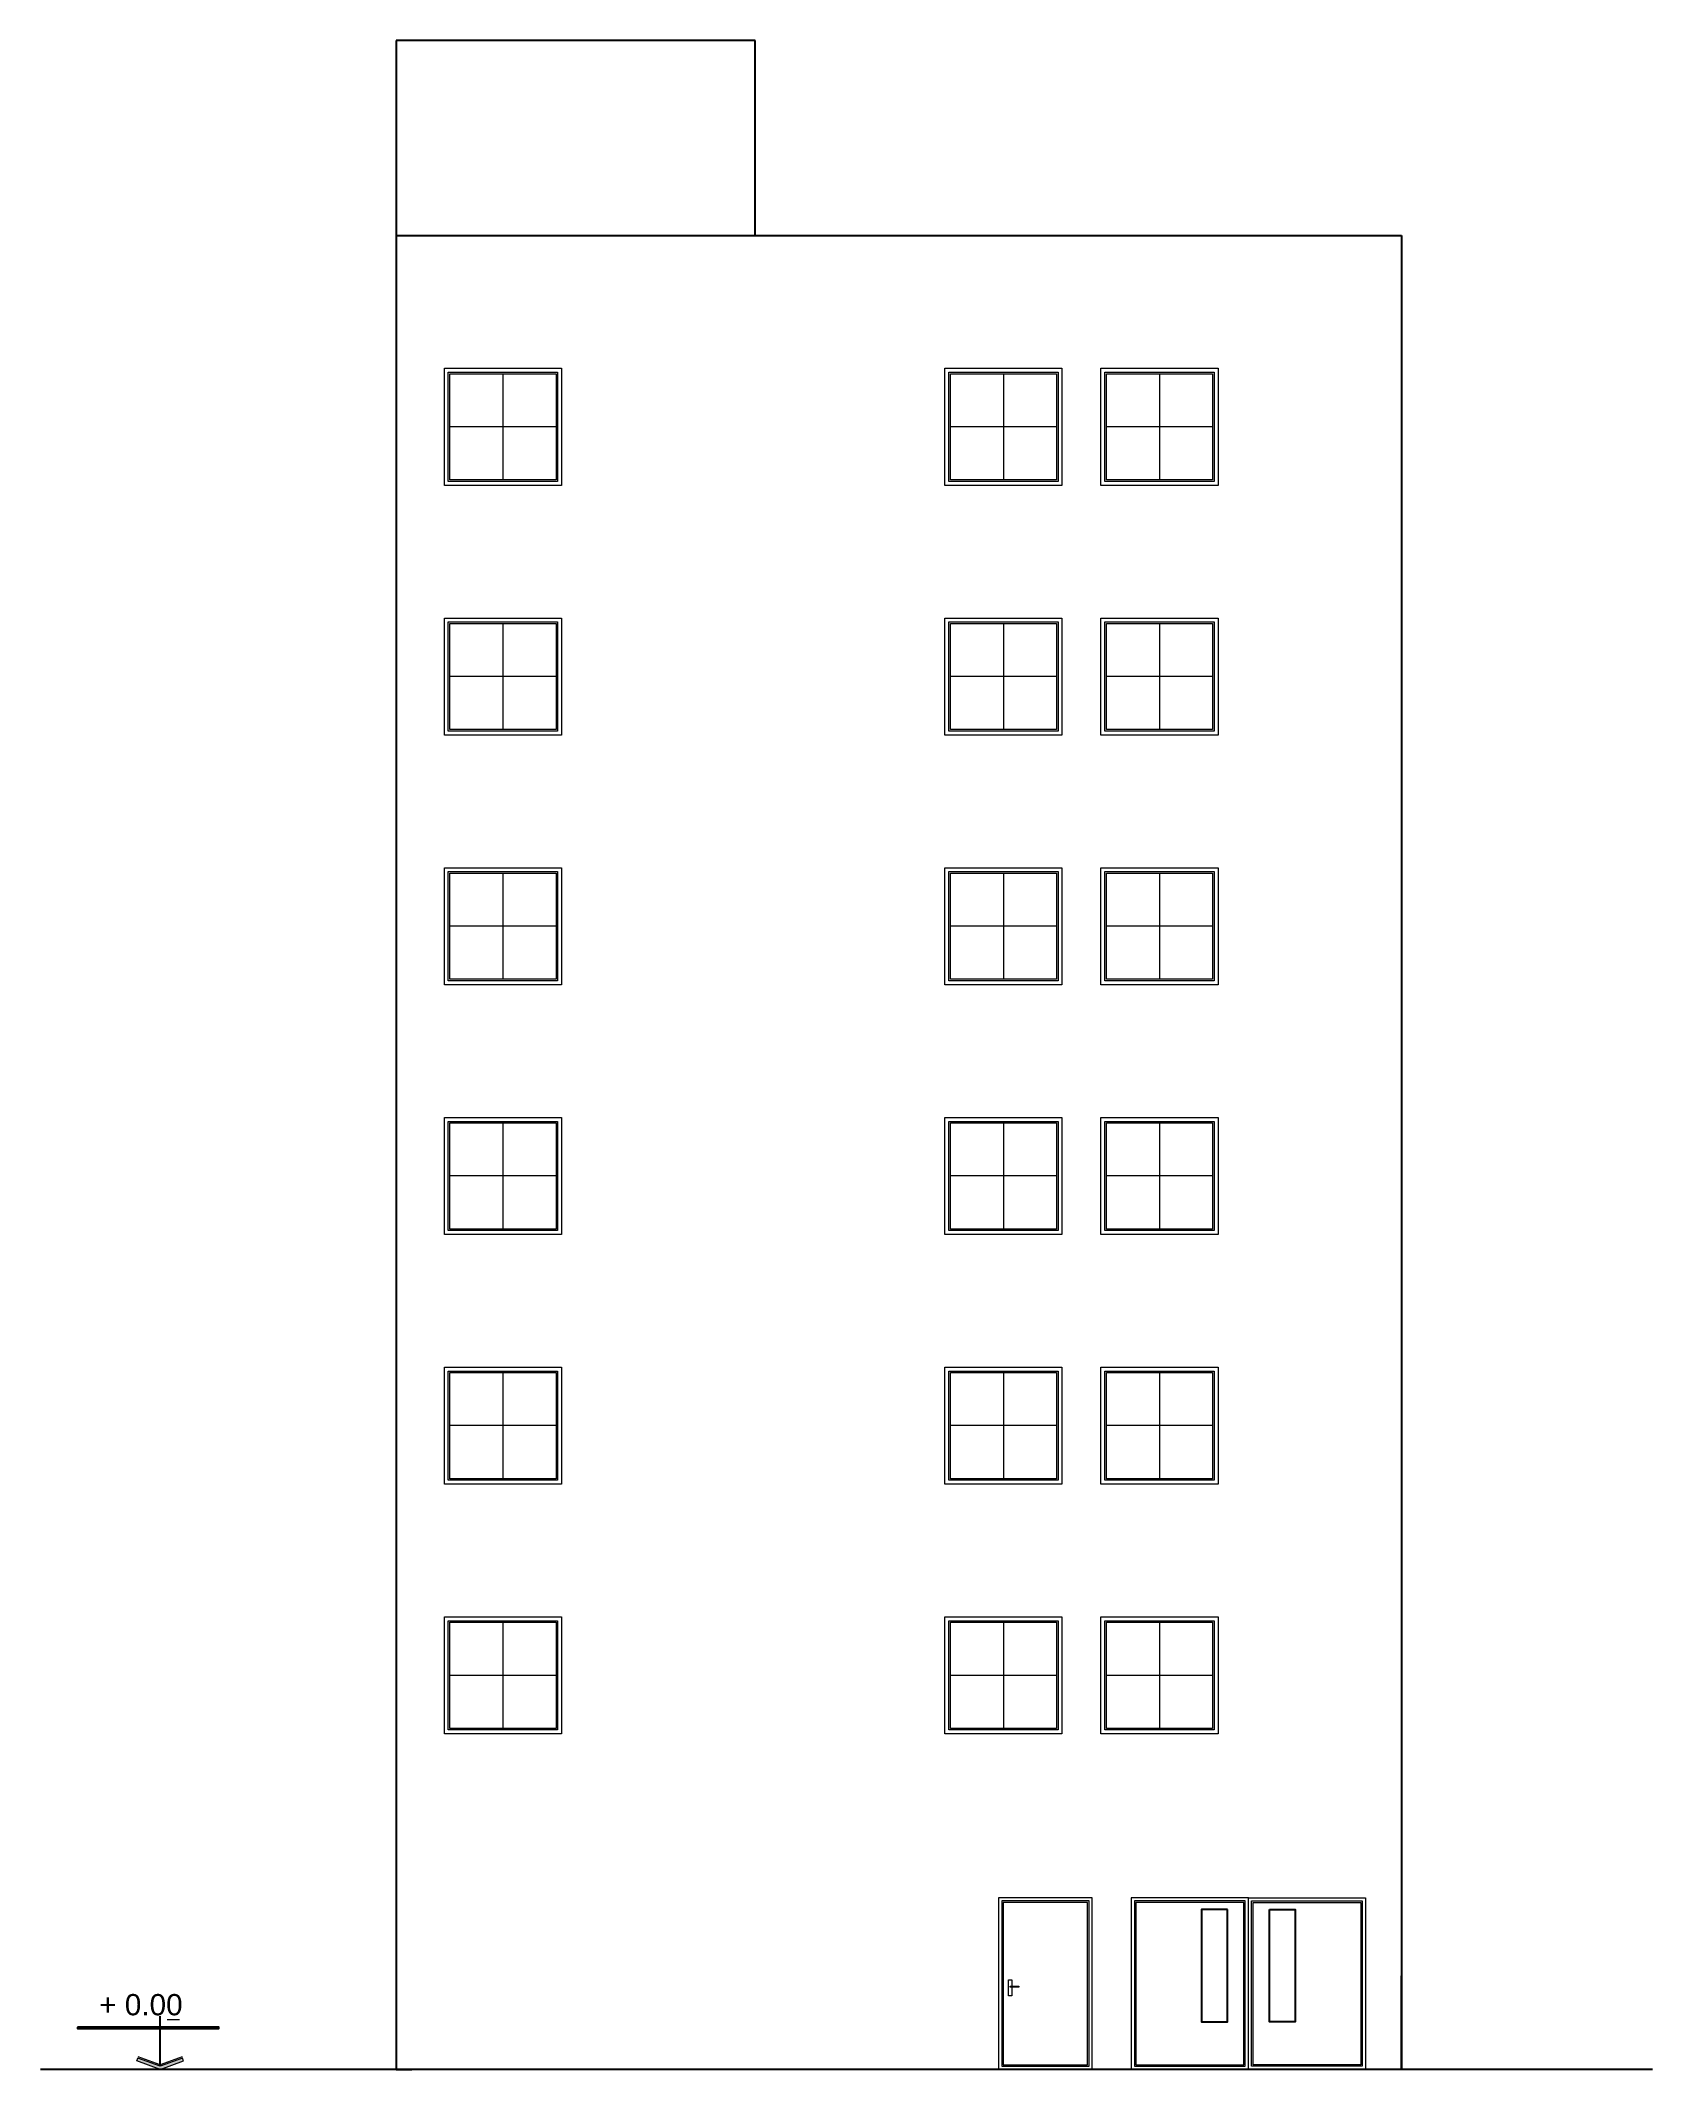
# Model space of a CAD drawing. Header units: metres. Extents: x -355 to 973, y -73 to 238.
# Drawn here: x 811.07 to 831.72, y 136.98 to 162.98 of the extents above; entities that cross this region are included whole.
import ezdxf

# ---------------------------------------------------------------- set-up
doc = ezdxf.new("R2010")
doc.units = ezdxf.units.M
doc.header["$LTSCALE"] = 3
doc.header["$MEASUREMENT"] = 0
doc.layers.add('05', color=21, linetype='Continuous', lineweight=5)
doc.layers.add('09', color=120, linetype='Continuous', lineweight=9)
doc.styles.get("Standard").update_dxf_attribs({"font": 'arial.ttf'})

msp = doc.modelspace()

# ---------------------------------------------------------------- texts
at = {"attachment_point": 3}
for s, insert, char_height, width in [('+ 0.00', (812.889, 137.944), 0.2725, 2.09549), ('_', (812.849, 137.865), 0.2, 0.68665)]:
    msp.add_mtext(s, dxfattribs=dict(at, insert=insert, char_height=char_height, width=width))

# ---------------------------------------------------------------- blocks, each defined once
blk = doc.blocks.new('asidk')
at = {"layer": '09'}
for p, q in [((128.451, 86.95), (128.451, 85.59)), ((127.771, 86.27), (129.131, 86.27))]:
    blk.add_line(p, q, dxfattribs=at)
for points in [[(129.201, 87.02), (127.701, 87.02), (127.701, 85.52), (129.201, 85.52)], [(129.151, 86.97), (127.751, 86.97), (127.751, 85.57), (129.151, 85.57)], [(129.131, 86.95), (127.771, 86.95), (127.771, 85.59), (129.131, 85.59)]]:
    blk.add_lwpolyline(points, close=True, dxfattribs=at)

# ---------------------------------------------------------------- hatches: boundary and pattern name
msp.add_hatch(color=256).paths.add_polyline_path([(812.601, 136.978), (812.301, 137.089), (812.314, 137.124), (812.601, 137.019), (812.889, 137.124), (812.902, 137.089)])

# ---------------------------------------------------------------- linework, layer by layer
for p, q in [((820.226, 162.978), (815.626, 162.978)), ((815.626, 162.978), (815.626, 161.878)), ((820.226, 160.478), (820.226, 162.978)), ((815.626, 161.878), (815.626, 159.378)), ((815.626, 160.478), (828.503, 160.478)), ((828.503, 160.478), (828.503, 136.978)), ((815.626, 159.378), (815.626, 136.978)), ((828.503, 136.978), (828.503, 138.178)), ((812.601, 137.019), (812.601, 137.662)), ((813.352, 137.521), (811.541, 137.521)), ((831.72, 136.978), (811.069, 136.978)), ((815.626, 136.978), (815.826, 136.978)), ((827.421, 136.978), (825.921, 136.978)), ((828.503, 136.978), (828.303, 136.978))]:
    msp.add_line(p, q)
for points in [[(826.274, 139.026), (825.942, 139.026), (825.942, 137.59), (826.274, 137.59), (826.274, 139.026)], [(826.812, 139.026), (827.143, 139.026), (827.143, 137.59), (826.812, 137.59), (826.812, 139.026)], [(811.541, 137.521), (811.541, 137.503), (813.352, 137.503), (813.352, 137.521), (813.053, 137.521)]]:
    msp.add_lwpolyline(points)
at = {"layer": '05'}
for p, q in [((812.301, 137.089), (812.314, 137.124)), ((812.601, 136.978), (812.301, 137.089)), ((812.601, 137.019), (812.314, 137.124)), ((812.601, 137.037), (812.32, 137.14)), ((812.883, 137.14), (812.601, 137.037)), ((812.889, 137.124), (812.601, 137.019)), ((812.601, 136.978), (812.902, 137.089)), ((812.902, 137.089), (812.889, 137.124))]:
    msp.add_line(p, q, dxfattribs=at)
for points in [[(823.343, 139.178), (823.343, 136.978), (824.543, 136.978), (824.543, 139.178)], [(823.383, 139.138), (823.383, 137.018), (824.503, 137.018), (824.503, 139.138)], [(823.403, 139.118), (823.403, 137.038), (824.483, 137.038), (824.483, 139.118)], [(826.543, 139.178), (825.043, 139.178), (825.043, 136.978), (826.543, 136.978)], [(825.083, 137.018), (826.503, 137.018), (826.503, 139.138), (825.083, 139.138)], [(825.103, 137.038), (826.483, 137.038), (826.483, 139.118), (825.103, 139.118)], [(826.543, 139.178), (828.043, 139.178), (828.043, 136.978), (826.543, 136.978)], [(828.003, 137.018), (826.583, 137.018), (826.583, 139.138), (828.003, 139.138)], [(827.983, 137.038), (826.603, 137.038), (826.603, 139.118), (827.983, 139.118)], [(823.491, 138.046), (823.603, 138.046), (823.603, 138.031), (823.491, 138.031)]]:
    msp.add_lwpolyline(points, close=True, dxfattribs=at)
msp.add_lwpolyline([(823.513, 138.031), (823.513, 137.921), (823.47, 137.921), (823.47, 138.128), (823.513, 138.128), (823.513, 138.046)], dxfattribs=at)

# ---------------------------------------------------------------- block references
at = {"xscale": -1}
for p in [(945.444, 71.758), (951.856, 71.758), (953.856, 71.758), (945.444, 68.558), (951.856, 68.558), (953.856, 68.558), (945.444, 65.358), (951.856, 65.358), (953.856, 65.358), (945.444, 62.158), (951.856, 62.158), (953.856, 62.158), (945.444, 58.958), (951.856, 58.958), (953.856, 58.958), (945.444, 55.758), (951.856, 55.758), (953.856, 55.758)]:
    msp.add_blockref('asidk', p, dxfattribs=at)

msp.set_redraw_order([(e.dxf.handle, doc.entitydb.next_handle()) for e in msp.query("TEXT MTEXT ATTDEF DIMENSION ARC_DIMENSION")])  # texts and dimensions are drawn at this point

doc.saveas('drawing.dxf')
